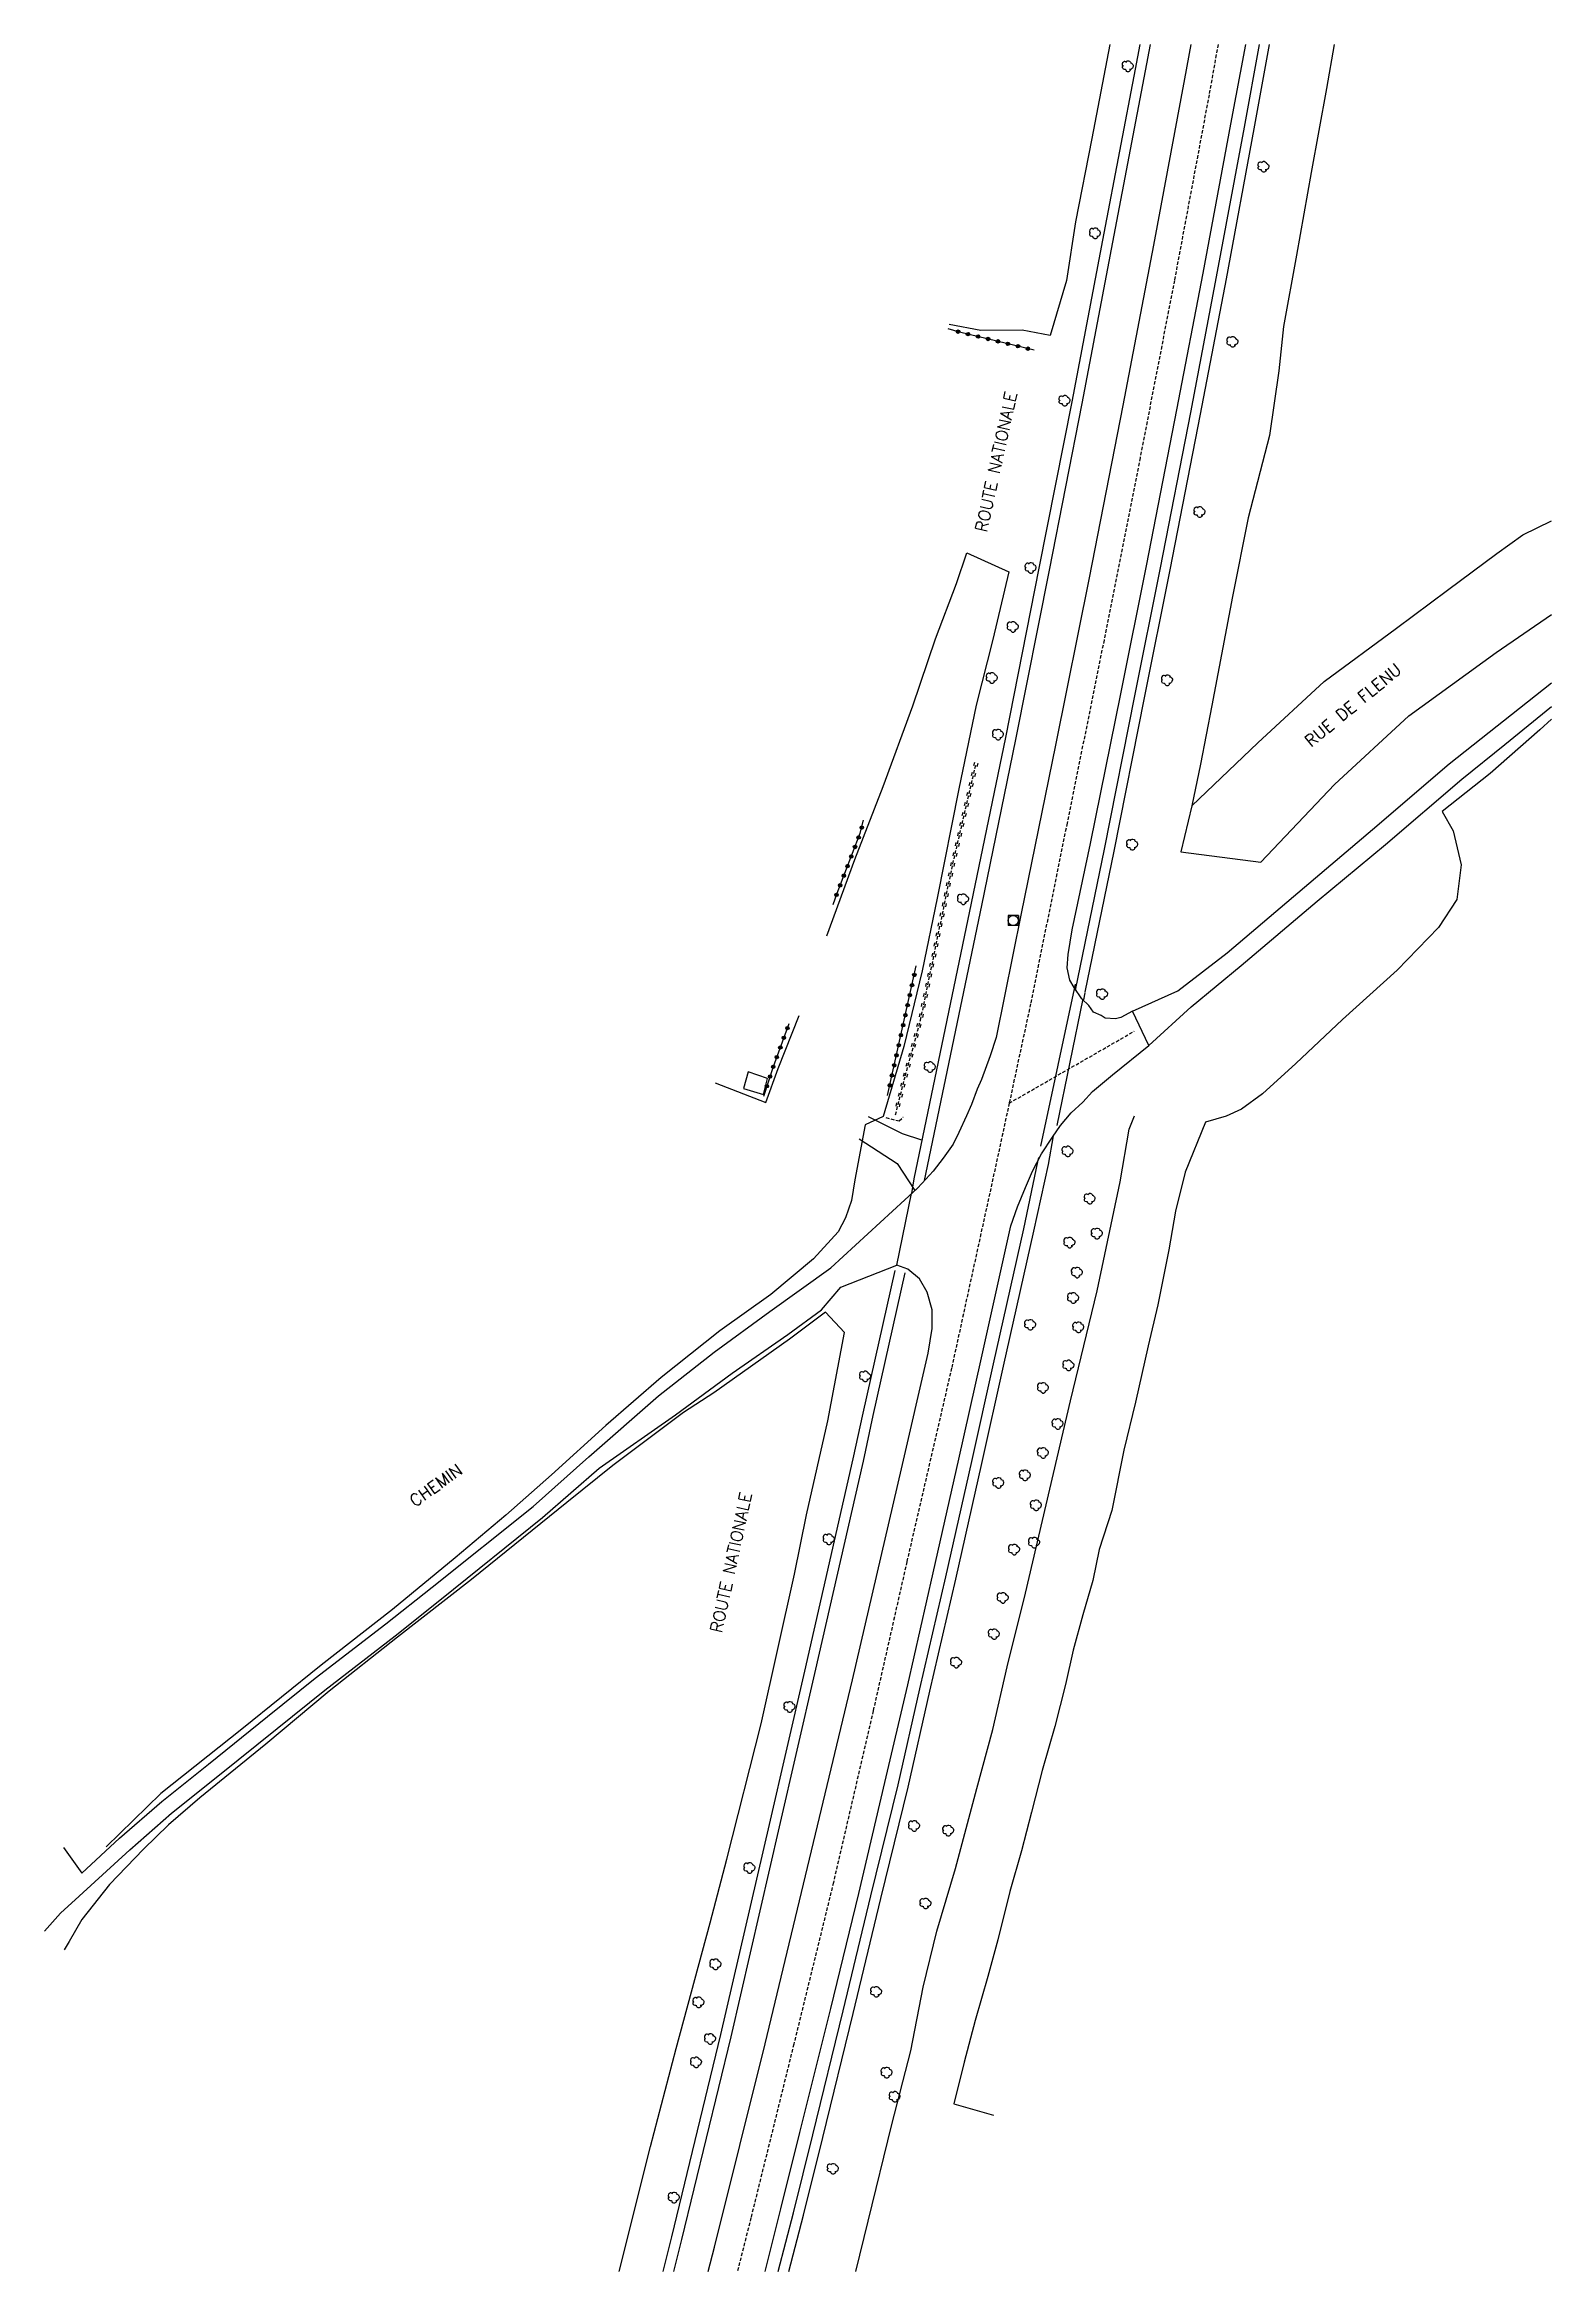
# Model space of a CAD drawing. Header units: millimetres. Extents: x 114283 to 115000, y 122041 to 123000.
# Drawn here: x 114780.1 to 115000, y 122675 to 123000 of the extents above; entities that cross this region are included whole.
import ezdxf
from ezdxf.enums import TextEntityAlignment as Align

# ---------------------------------------------------------------- set-up
doc = ezdxf.new("R2010")
doc.units = ezdxf.units.MM
doc.linetypes.add('DASHED', pattern=[0.75, 0.5, -0.25])
doc.layers.get('0').update_dxf_attribs({"linetype": 'CONTINUOUS'})
for name, color, linetype in [('W0001', 6, 'DASHED'), ('W0008', 7, 'CONTINUOUS'), ('W0017', 7, 'CONTINUOUS'), ('W0051', 7, 'CONTINUOUS'), ('W0071', 7, 'CONTINUOUS'), ('W0104', 1, 'CONTINUOUS'), ('W0112', 1, 'DASHED'), ('W0220', 5, 'DASHED'), ('W0300', 7, 'CONTINUOUS'), ('W0323', 7, 'CONTINUOUS'), ('W0330', 7, 'CONTINUOUS'), ('W0420', 7, 'CONTINUOUS'), ('W0989', 7, 'CONTINUOUS')]:
    doc.layers.add(name, color=color, linetype=linetype)
doc.styles.get("Standard").update_dxf_attribs({"font": 'romans.shx', "width": 0.85})

msp = doc.modelspace()

# ---------------------------------------------------------------- texts
at = {"layer": 'W0989'}
for s, rotation, p in [('ROUTE NATIONALE', 77.7402, (114916.75, 122928.93)), ('RUE DE FLENU', 39.7404, (114964.34, 122898.04)), ('CHEMIN', 35.7117, (114833.63, 122787.2)), ('ROUTE NATIONALE', 77.7402, (114878.06, 122768.31))]:
    msp.add_text(s, height=1.75, rotation=rotation, dxfattribs=at).set_placement(p, align=Align.MIDDLE_LEFT)

# ---------------------------------------------------------------- blocks, each defined once
blk = doc.blocks.new('T300')
for p, q in [((-0.8, 0.51), (-0.86, 0.34)), ((-0.86, 0.34), (-0.86, 0.17)), ((-0.86, 0.17), (-0.74, 0.06)), ((-0.69, 0.63), (-0.8, 0.51)), ((-0.8, -0.06), (-0.74, 0.06)), ((-0.74, 0.06), (-0.69, 0.11)), ((-0.57, 0.69), (-0.69, 0.63)), ((-0.46, 0.69), (-0.57, 0.69)), ((-0.29, 0.63), (-0.46, 0.69)), ((-0.29, 0.63), (-0.17, 0.74)), ((-0.23, 0.57), (-0.29, 0.63)), ((-0.17, 0.74), (-0.06, 0.8)), ((-0.06, 0.8), (0.06, 0.8)), ((0.06, 0.8), (0.23, 0.74)), ((0.23, 0.74), (0.34, 0.63)), ((0.34, 0.63), (0.4, 0.51)), ((0.46, 0.46), (0.34, 0.46)), ((0.4, 0.51), (0.4, 0.46)), ((0.57, 0.4), (0.46, 0.46)), ((0.57, 0.4), (0.69, 0.29)), ((0.69, 0.29), (0.74, 0.17)), ((0.74, 0.06), (0.69, -0.17)), ((0.74, 0.17), (0.74, 0.06)), ((-0.8, -0.17), (-0.8, -0.06)), ((-0.8, -0.23), (-0.8, -0.17)), ((-0.74, -0.34), (-0.8, -0.23)), ((-0.69, -0.4), (-0.74, -0.34)), ((-0.51, -0.46), (-0.69, -0.4)), ((-0.4, -0.46), (-0.51, -0.46)), ((-0.4, -0.46), (-0.34, -0.46)), ((-0.34, -0.46), (-0.34, -0.4)), ((-0.34, -0.51), (-0.34, -0.46)), ((-0.29, -0.63), (-0.34, -0.51)), ((-0.17, -0.74), (-0.29, -0.63)), ((-0.06, -0.8), (-0.17, -0.74)), ((0.06, -0.8), (-0.06, -0.8)), ((0.17, -0.74), (0.06, -0.8)), ((0.23, -0.69), (0.17, -0.74)), ((0.29, -0.46), (0.23, -0.46)), ((0.29, -0.63), (0.23, -0.69)), ((0.46, -0.4), (0.29, -0.46)), ((0.34, -0.51), (0.29, -0.63)), ((0.34, -0.51), (0.34, -0.46)), ((0.57, -0.34), (0.46, -0.4)), ((0.63, -0.29), (0.57, -0.34)), ((0.69, -0.17), (0.63, -0.29))]:
    blk.add_line(p, q)
blk = doc.blocks.new('T420')
for p, q in [((0.75, 0.75), (-0.75, 0.75)), ((-0.75, 0.75), (-0.75, -0.75)), ((0.75, 0.75), (0.75, -0.75)), ((0.75, -0.75), (-0.75, -0.75))]:
    blk.add_line(p, q)
blk.add_ellipse((0, 0), major_axis=(-0.53, 0.53), ratio=1, start_param=3.926991, end_param=10.210176)
blk = doc.blocks.new('t323o')
at = {"color": 0, "linetype": 'Continuous'}
for radius in [0.25, 0.15]:
    blk.add_circle((0, 0), radius, dxfattribs=at)
blk = doc.blocks.new('t220o')
at = {"color": 0, "linetype": 'Continuous'}
for p, q in [((-0.25, 0.25), (0.25, 0.25)), ((-0.25, -0.25), (0.25, -0.25))]:
    blk.add_line(p, q, dxfattribs=at)

# ---------------------------------------------------------------- linework, layer by layer
at = {"layer": 'W0001'}
for points in [[(114951.34, 123000), (114950.03, 122992.68), (114944.97, 122965.58), (114939.96, 122939.67), (114934.7, 122913.07), (114929.3, 122886.35), (114923.97, 122859.98), (114920.86, 122845.5)], [(114920.86, 122845.5), (114939.09, 122855.99)], [(114920.86, 122845.5), (114918.01, 122832.32), (114912.45, 122806.85), (114905.92, 122778.56), (114901.01, 122756.84), (114895.2, 122731.77), (114889.42, 122708.16), (114883.17, 122682.83), (114881.19, 122675)]]:
    msp.add_lwpolyline(points, dxfattribs=at)
at = {"layer": 'W0008'}
for points in [[(114885.25, 122675), (114887.55, 122684.14), (114890.32, 122695.3), (114894.83, 122713.4), (114898.9, 122730.17), (114902.73, 122746.35), (114906.05, 122760.63), (114909.77, 122776.98), (114913.5, 122793.56), (114916.74, 122807.91), (114921.11, 122827.58), (114922.05, 122830.36), (114923.24, 122833.21), (114924.24, 122835.58), (114925.57, 122838.13), (114927.2, 122840.55), (114928.37, 122842.23), (114929.9, 122844.11), (114931.63, 122845.65), (114933.02, 122847.19), (114935.93, 122849.64), (114941.26, 122853.91), (114938.84, 122858.93), (114937.16, 122858.01), (114936.39, 122857.82), (114934.86, 122857.93), (114934.26, 122858.3), (114933.16, 122858.77), (114932.47, 122859.76), (114931.44, 122860.72), (114930.34, 122862.38), (114929.71, 122863.43), (114929.34, 122865.24), (114929.46, 122867.21), (114930.07, 122870.82), (114932.74, 122883.41), (114937.15, 122905.22), (114940.96, 122924.18), (114945.34, 122946.68), (114949.16, 122966.62), (114953.19, 122988.4), (114955.4, 123000)], [(114947.35, 123000), (114946.45, 122994.99), (114941.92, 122970.73), (114937.44, 122947.3), (114932.52, 122922.16), (114927.61, 122897.76), (114922.6, 122873.17), (114918.94, 122855.07), (114918.09, 122852.43), (114916.81, 122848.96), (114916.21, 122847.53), (114915.36, 122845.29), (114914.65, 122843.65), (114913.51, 122841.2), (114912.66, 122839.51), (114911.22, 122837.48), (114909.78, 122835.6), (114908.17, 122833.82), (114907.42, 122833.03)], [(114876.93, 122675), (114877.84, 122678.55), (114885.26, 122708.23), (114892.57, 122738.8), (114897.98, 122761.32), (114905.12, 122792.13), (114909.02, 122809.02), (114909.63, 122812.61), (114909.63, 122815.33), (114908.87, 122817.9), (114907.76, 122819.88), (114906.07, 122821.26), (114904.44, 122821.85), (114906.62, 122832.34)]]:
    msp.add_lwpolyline(points, dxfattribs=at)
at = {"layer": 'W0017'}
for points in [[(114908.12, 122840.08), (114905.29, 122841.02), (114900.33, 122843.52)], [(114898.98, 122840.3), (114904.52, 122836.71), (114907.08, 122832.78)]]:
    msp.add_lwpolyline(points, dxfattribs=at)
at = {"layer": 'W0051'}
for points in [[(114939.92, 123000), (114939.24, 122996.42), (114934.66, 122972.47), (114929.98, 122947.87), (114925.19, 122923.6), (114920.31, 122898.87), (114915.33, 122874.67), (114906.93, 122834.46)], [(114941.44, 123000), (114940.71, 122996.14), (114936.13, 122972.19), (114931.46, 122947.59), (114926.67, 122923.31), (114921.78, 122898.57), (114916.8, 122874.36), (114908.46, 122834.23)], [(114957.33, 123000), (114955.16, 122987.96), (114951.09, 122966.1), (114947.31, 122946.32), (114942.88, 122923.61), (114939.16, 122904.93), (114934.7, 122882.57), (114930.48, 122862.01)], [(114931.95, 122861.71), (114936.17, 122882.28), (114940.63, 122904.64), (114944.35, 122923.32), (114948.78, 122946.04), (114952.56, 122965.82), (114956.63, 122987.69), (114958.86, 123000)], [(114925.48, 122839.22), (114930.54, 122862.87)], [(114931.59, 122860.71), (114927.83, 122842.24)], [(114931.9, 122861.61), (114931.68, 122860.56)], [(114888.69, 122675), (114890.82, 122683.21), (114893.64, 122694.57), (114898.08, 122712.67), (114902.15, 122729.45), (114906.1, 122745.69), (114909.29, 122759.67), (114913.05, 122776.04), (114916.89, 122792.9), (114920.04, 122807.11), (114924.47, 122826.84), (114926.61, 122836.54), (114927.34, 122840.74)], [(114887.14, 122675), (114889.36, 122683.58), (114892.18, 122694.93), (114896.62, 122713.02), (114900.69, 122729.8), (114904.64, 122746.03), (114907.83, 122760.01), (114911.59, 122776.37), (114915.43, 122793.23), (114918.58, 122807.44), (114923.01, 122827.17), (114925.05, 122836.92), (114925.2, 122837.56)], [(114906.93, 122834.46), (114906.62, 122832.34)], [(114870.35, 122675), (114871.64, 122680.05), (114878.8, 122709.58), (114885.86, 122740.21), (114891.05, 122762.63), (114898.11, 122793.58), (114899.54, 122800.26), (114904.24, 122821.08)], [(114871.9, 122675), (114873.09, 122679.68), (114880.26, 122709.24), (114887.32, 122739.87), (114892.51, 122762.29), (114899.58, 122793.26), (114901, 122799.94), (114905.7, 122820.75)]]:
    msp.add_lwpolyline(points, dxfattribs=at)
at = {"layer": 'W0071'}
for points in [[(114938.84, 122858.93), (114945.49, 122861.91), (114952.65, 122867.46), (114963.96, 122877.03), (114973.88, 122885.45), (114985.07, 122895.02), (115000, 122906.86)], [(114941.26, 122853.91), (114947.4, 122859.58), (114954.73, 122865.59), (114965.83, 122874.99), (114975.77, 122883.25), (114986.92, 122892.79), (114993.19, 122897.86), (115000, 122903.39)], [(114782.85, 122736.87), (114785.5, 122733.15), (114791.03, 122738.22), (114797.17, 122743.58), (114803.98, 122749.05), (114812.6, 122756), (114819.59, 122761.6), (114829.87, 122769.54), (114836.63, 122774.86), (114851.37, 122786.63), (114859.51, 122793.9), (114869.69, 122802.78), (114877.78, 122809.16), (114885.92, 122815.09), (114894.82, 122821.49), (114907.42, 122833.03)], [(114780.08, 122724.65), (114782.4, 122727.3), (114785.14, 122729.78), (114792.53, 122736.55), (114798.61, 122741.86), (114805.39, 122747.29), (114814.01, 122754.25), (114820.98, 122759.84), (114831.25, 122767.77), (114837.99, 122773.16), (114852.74, 122785.03), (114861, 122792.21), (114872.18, 122800.04), (114880.42, 122806.08), (114888.53, 122811.75), (114893.47, 122815.35), (114896.3, 122818.64), (114904.44, 122821.85)]]:
    msp.add_lwpolyline(points, dxfattribs=at)
at = {"layer": 'W0104'}
msp.add_lwpolyline([(114882.07, 122847.62), (114884.98, 122846.75), (114885.6, 122849.1), (114882.77, 122850.06)], close=True, dxfattribs=at)
at = {"layer": 'W0112'}
msp.add_lwpolyline([(114902.88, 122843.39), (114904.82, 122842.9), (114905.38, 122843.47)], dxfattribs=at)
at = {"layer": 'W0220'}
msp.add_lwpolyline([(114904.28, 122843.79), (114905.7, 122849.49), (114907.93, 122857.63), (114912.64, 122880.44), (114916.03, 122895.04)], dxfattribs=at)
at = {"layer": 'W0323'}
for points in [[(114924.49, 122955.39), (114913.63, 122958.04), (114911.94, 122958.49)], [(114895.16, 122874.48), (114895.75, 122876.15), (114899.12, 122884.9), (114899.62, 122886.79)], [(114903.11, 122846.64), (114907.3, 122865.53)], [(114885.04, 122846.54), (114886.44, 122850.85), (114888.74, 122857.15)]]:
    msp.add_lwpolyline(points, dxfattribs=at)
at = {"layer": 'W0330'}
for points in [[(114935.56, 123000), (114932.94, 122986.28), (114930.52, 122974.13), (114929.23, 122965.56), (114926.83, 122957.52)], [(114968.28, 123000), (114967.17, 122993.56), (114964.91, 122981.32), (114962.77, 122969.24), (114960.89, 122958.86), (114960.22, 122952.39), (114958.87, 122942.94), (114955.74, 122930.95), (114953.46, 122919.47), (114950.44, 122903.55), (114948.78, 122894.99), (114947.51, 122888.89)], [(114926.83, 122957.52), (114922.75, 122958.32), (114916.71, 122958.26), (114912.08, 122959.15)], [(114947.51, 122888.89), (114957.13, 122898.08), (114966.84, 122907.02), (114977.38, 122914.83), (114984.83, 122920.35), (114992.05, 122925.73), (114995.83, 122928.43), (115000, 122930.48)], [(114914.66, 122925.81), (114920.83, 122923.06), (114918.48, 122913.19), (114916.02, 122903.58), (114913.52, 122891.36), (114910.33, 122875.42), (114908.14, 122864.8), (114905.48, 122853.77), (114902.49, 122843.54), (114899.86, 122842.34), (114898.31, 122834.32), (114897.85, 122831.29), (114896.99, 122828.78), (114895.89, 122826.71), (114892.28, 122822.8), (114886.08, 122817.59), (114878.65, 122812.29), (114870.05, 122805.47), (114862, 122798.44), (114854.04, 122791.28), (114847.38, 122785.38), (114840.02, 122779.13), (114830.84, 122771.61), (114820.45, 122763.46), (114808.86, 122754.14), (114797.05, 122744.77), (114789.06, 122736.99)], [(114894.25, 122869.93), (114898.32, 122881.05), (114902.48, 122891.73), (114906.81, 122903.47), (114910.12, 122913.26), (114913.18, 122921.35), (114914.66, 122925.81)], [(114947.51, 122888.89), (114945.93, 122882.17), (114957.57, 122880.65), (114968.36, 122892.03), (114979.2, 122902.01), (114991.91, 122911.25), (115000, 122916.8)], [(115000, 122901.52), (114998.29, 122899.98), (114991.06, 122893.62), (114984.06, 122888.05)], [(114984.06, 122888.05), (114985.67, 122885.27), (114986.84, 122880.28), (114986.2, 122875.23), (114983.5, 122871.16), (114977.49, 122864.92), (114969.48, 122857.71), (114962.67, 122851.29), (114957.85, 122846.85), (114954.75, 122844.65), (114952.53, 122843.61), (114949.52, 122842.71)], [(114885.33, 122845.58), (114887.16, 122850.54), (114890.19, 122858.31)], [(114877.97, 122848.47), (114885.33, 122845.58)], [(114898.5, 122675), (114900.29, 122682.34), (114903.71, 122696.43), (114906.5, 122707.19), (114908.3, 122716.49), (114910.3, 122724.65), (114913.01, 122733.82), (114916.13, 122745.49), (114918.46, 122754.1), (114920.55, 122763.23), (114923.26, 122774.01), (114929.82, 122802.06), (114933.7, 122818.11), (114937.07, 122834.04), (114938.36, 122841.72), (114939.15, 122843.67)], [(114949.52, 122842.71), (114946.54, 122835.45), (114945.13, 122829.75), (114944.16, 122824.09), (114942.56, 122816.08), (114941.12, 122810.07), (114939.29, 122801.86), (114937.57, 122794.87), (114935.83, 122786.08), (114933.99, 122780.38), (114933.05, 122775.85), (114931.59, 122770.81), (114930.22, 122765.65), (114929.06, 122760.65), (114927.5, 122754.53), (114925.69, 122748.11), (114924.1, 122742.03), (114922.64, 122736.4), (114920.95, 122730.43), (114919.18, 122723.38), (114917.73, 122718.07), (114915.89, 122711.64), (114914.3, 122705.53), (114912.8, 122699.47)], [(114894.07, 122815), (114888.79, 122811.07), (114877.74, 122803.23), (114873.32, 122800.35), (114863.01, 122792.61), (114856.3, 122787.23), (114842.41, 122776), (114831.61, 122767.56), (114821.63, 122759.71), (114812.39, 122751.93), (114802.74, 122744.1), (114798.16, 122740.19), (114794.53, 122736.65), (114789.54, 122731.45), (114785.54, 122726.38), (114783.66, 122723.14), (114782.96, 122721.95)], [(114863.93, 122675), (114868.5, 122693.23), (114872.25, 122707.52), (114877.2, 122725.9), (114879.64, 122735.16), (114884.67, 122754.91), (114889.55, 122776.74), (114891.27, 122785.44), (114894.39, 122799.16), (114896.82, 122812.04), (114894.07, 122815)], [(114912.8, 122699.47), (114918.56, 122697.82)]]:
    msp.add_lwpolyline(points, dxfattribs=at)

# ---------------------------------------------------------------- block references
at = {"layer": 'W0220'}
for p, rotation in [((114915.33, 122892.03), 76.92662794416731), ((114915.67, 122893.49), 76.92662794416731), ((114916.01, 122894.95), 76.92662794416731), ((114914.65, 122889.11), 76.92662794416731), ((114914.99, 122890.57), 76.92662794416731), ((114913.97, 122886.19), 76.92662794416731), ((114914.31, 122887.65), 76.92662794416731), ((114913.3, 122883.26), 76.92662794416731), ((114913.64, 122884.72), 76.92662794416731), ((114912.62, 122880.34), 78.32143103457854), ((114912.96, 122881.8), 76.92662794416731), ((114911.71, 122875.93), 78.32143103457854), ((114912.01, 122877.4), 78.32143103457854), ((114912.32, 122878.87), 78.32143103457854), ((114911.1, 122873), 78.32143103457854), ((114911.41, 122874.47), 78.32143103457854), ((114910.49, 122870.06), 78.32143103457854), ((114910.8, 122871.53), 78.32143103457854), ((114909.89, 122867.12), 78.32143103457854), ((114910.19, 122868.59), 78.32143103457854), ((114908.98, 122862.71), 78.32143103457854), ((114909.28, 122864.18), 78.32143103457854), ((114909.58, 122865.65), 78.32143103457854), ((114908.37, 122859.78), 78.32143103457854), ((114908.67, 122861.24), 78.32143103457854), ((114907.71, 122856.85), 74.72999076707802), ((114908.07, 122858.31), 78.32143103457854), ((114906.92, 122853.96), 74.72999076707802), ((114907.32, 122855.4), 74.72999076707802), ((114906.13, 122851.06), 74.72999076707802), ((114906.53, 122852.51), 74.72999076707802), ((114905.01, 122846.7), 76.00871109158825), ((114905.37, 122848.16), 76.00871109158825), ((114905.74, 122849.61), 74.72999076707802), ((114904.65, 122845.25), 76.00871109158825)]:
    msp.add_blockref('t220o', p, dxfattribs=dict(at, rotation=rotation))
at = {"layer": 'W0300'}
for p in [(114938.21, 122996.82), (114958.01, 122982.16), (114933.42, 122972.44), (114953.48, 122956.61), (114928.97, 122948.01), (114948.67, 122931.77), (114924.02, 122923.6), (114921.42, 122915.01), (114918.36, 122907.55), (114943.93, 122907.22), (114919.26, 122899.29), (114938.85, 122883.23), (114914.17, 122875.27), (114934.45, 122861.41), (114909.32, 122850.76), (114929.42, 122838.46), (114932.64, 122831.55), (114933.69, 122826.46), (114929.69, 122825.16), (114930.78, 122820.78), (114930.23, 122817.06), (114923.96, 122813.15), (114930.98, 122812.78), (114929.54, 122807.22), (114899.86, 122805.62), (114925.83, 122803.95), (114927.96, 122798.68), (114925.82, 122794.45), (114923.19, 122791.18), (114919.3, 122790.06), (114924.8, 122786.8), (114894.57, 122781.85), (114924.52, 122781.37), (114921.61, 122780.35), (114919.95, 122773.3), (114918.67, 122768.01), (114913.15, 122763.86), (114888.84, 122757.38), (114907.01, 122740.01), (114912, 122739.34), (114882.99, 122733.88), (114908.68, 122728.7), (114878.02, 122719.82), (114875.55, 122714.27), (114901.48, 122715.81), (114877.24, 122708.93), (114875.19, 122705.51), (114903, 122704.01), (114904.18, 122700.49), (114895.16, 122689.98), (114871.96, 122685.77)]:
    msp.add_blockref('T300', p, dxfattribs=at)
at = {"layer": 'W0323'}
for p, rotation in [((114913.39, 122958.1), 164.9545009063074), ((114914.85, 122957.74), 166.303119203695), ((114916.31, 122957.39), 166.303119203695), ((114917.76, 122957.03), 166.303119203695), ((114919.22, 122956.68), 166.303119203695), ((114920.68, 122956.32), 166.303119203695), ((114922.14, 122955.97), 166.303119203695), ((114923.59, 122955.61), 166.303119203695), ((114899.34, 122885.72), 75.18513684296016), ((114898.35, 122882.89), 68.89536145235952), ((114898.89, 122884.29), 68.89536145235952), ((114897.27, 122880.1), 68.89536145235952), ((114897.81, 122881.5), 68.89536145235952), ((114895.66, 122875.89), 70.49601481696186), ((114896.19, 122877.3), 68.89536145235952), ((114896.73, 122878.7), 68.89536145235952), ((114906.68, 122862.74), 77.49912985767467), ((114907.01, 122864.21), 77.49912985767467), ((114906.04, 122859.82), 77.49912985767467), ((114906.36, 122861.28), 77.49912985767467), ((114888.49, 122856.46), 69.91177699225594), ((114905.39, 122856.89), 77.49912985767467), ((114905.71, 122858.35), 77.49912985767467), ((114887.46, 122853.64), 69.91177699225594), ((114887.97, 122855.05), 69.91177699225594), ((114904.74, 122853.96), 77.49912985767467), ((114905.06, 122855.42), 77.49912985767467), ((114886.43, 122850.82), 71.94501761695673), ((114886.94, 122852.23), 69.91177699225594), ((114904.09, 122851.03), 77.49912985767467), ((114904.41, 122852.49), 77.49912985767467), ((114885.5, 122847.97), 71.94501761695673), ((114885.96, 122849.39), 71.94501761695673), ((114903.44, 122848.1), 77.49912985767467), ((114903.76, 122849.56), 77.49912985767467)]:
    msp.add_blockref('t323o', p, dxfattribs=dict(at, rotation=rotation))
at = {"layer": 'W0420'}
msp.add_blockref('T420', (114921.45, 122872.16), dxfattribs=at)

msp.set_redraw_order([(e.dxf.handle, doc.entitydb.next_handle()) for e in msp.query("TEXT MTEXT ATTDEF DIMENSION ARC_DIMENSION")])  # texts and dimensions are drawn at this point

doc.saveas('drawing.dxf')
